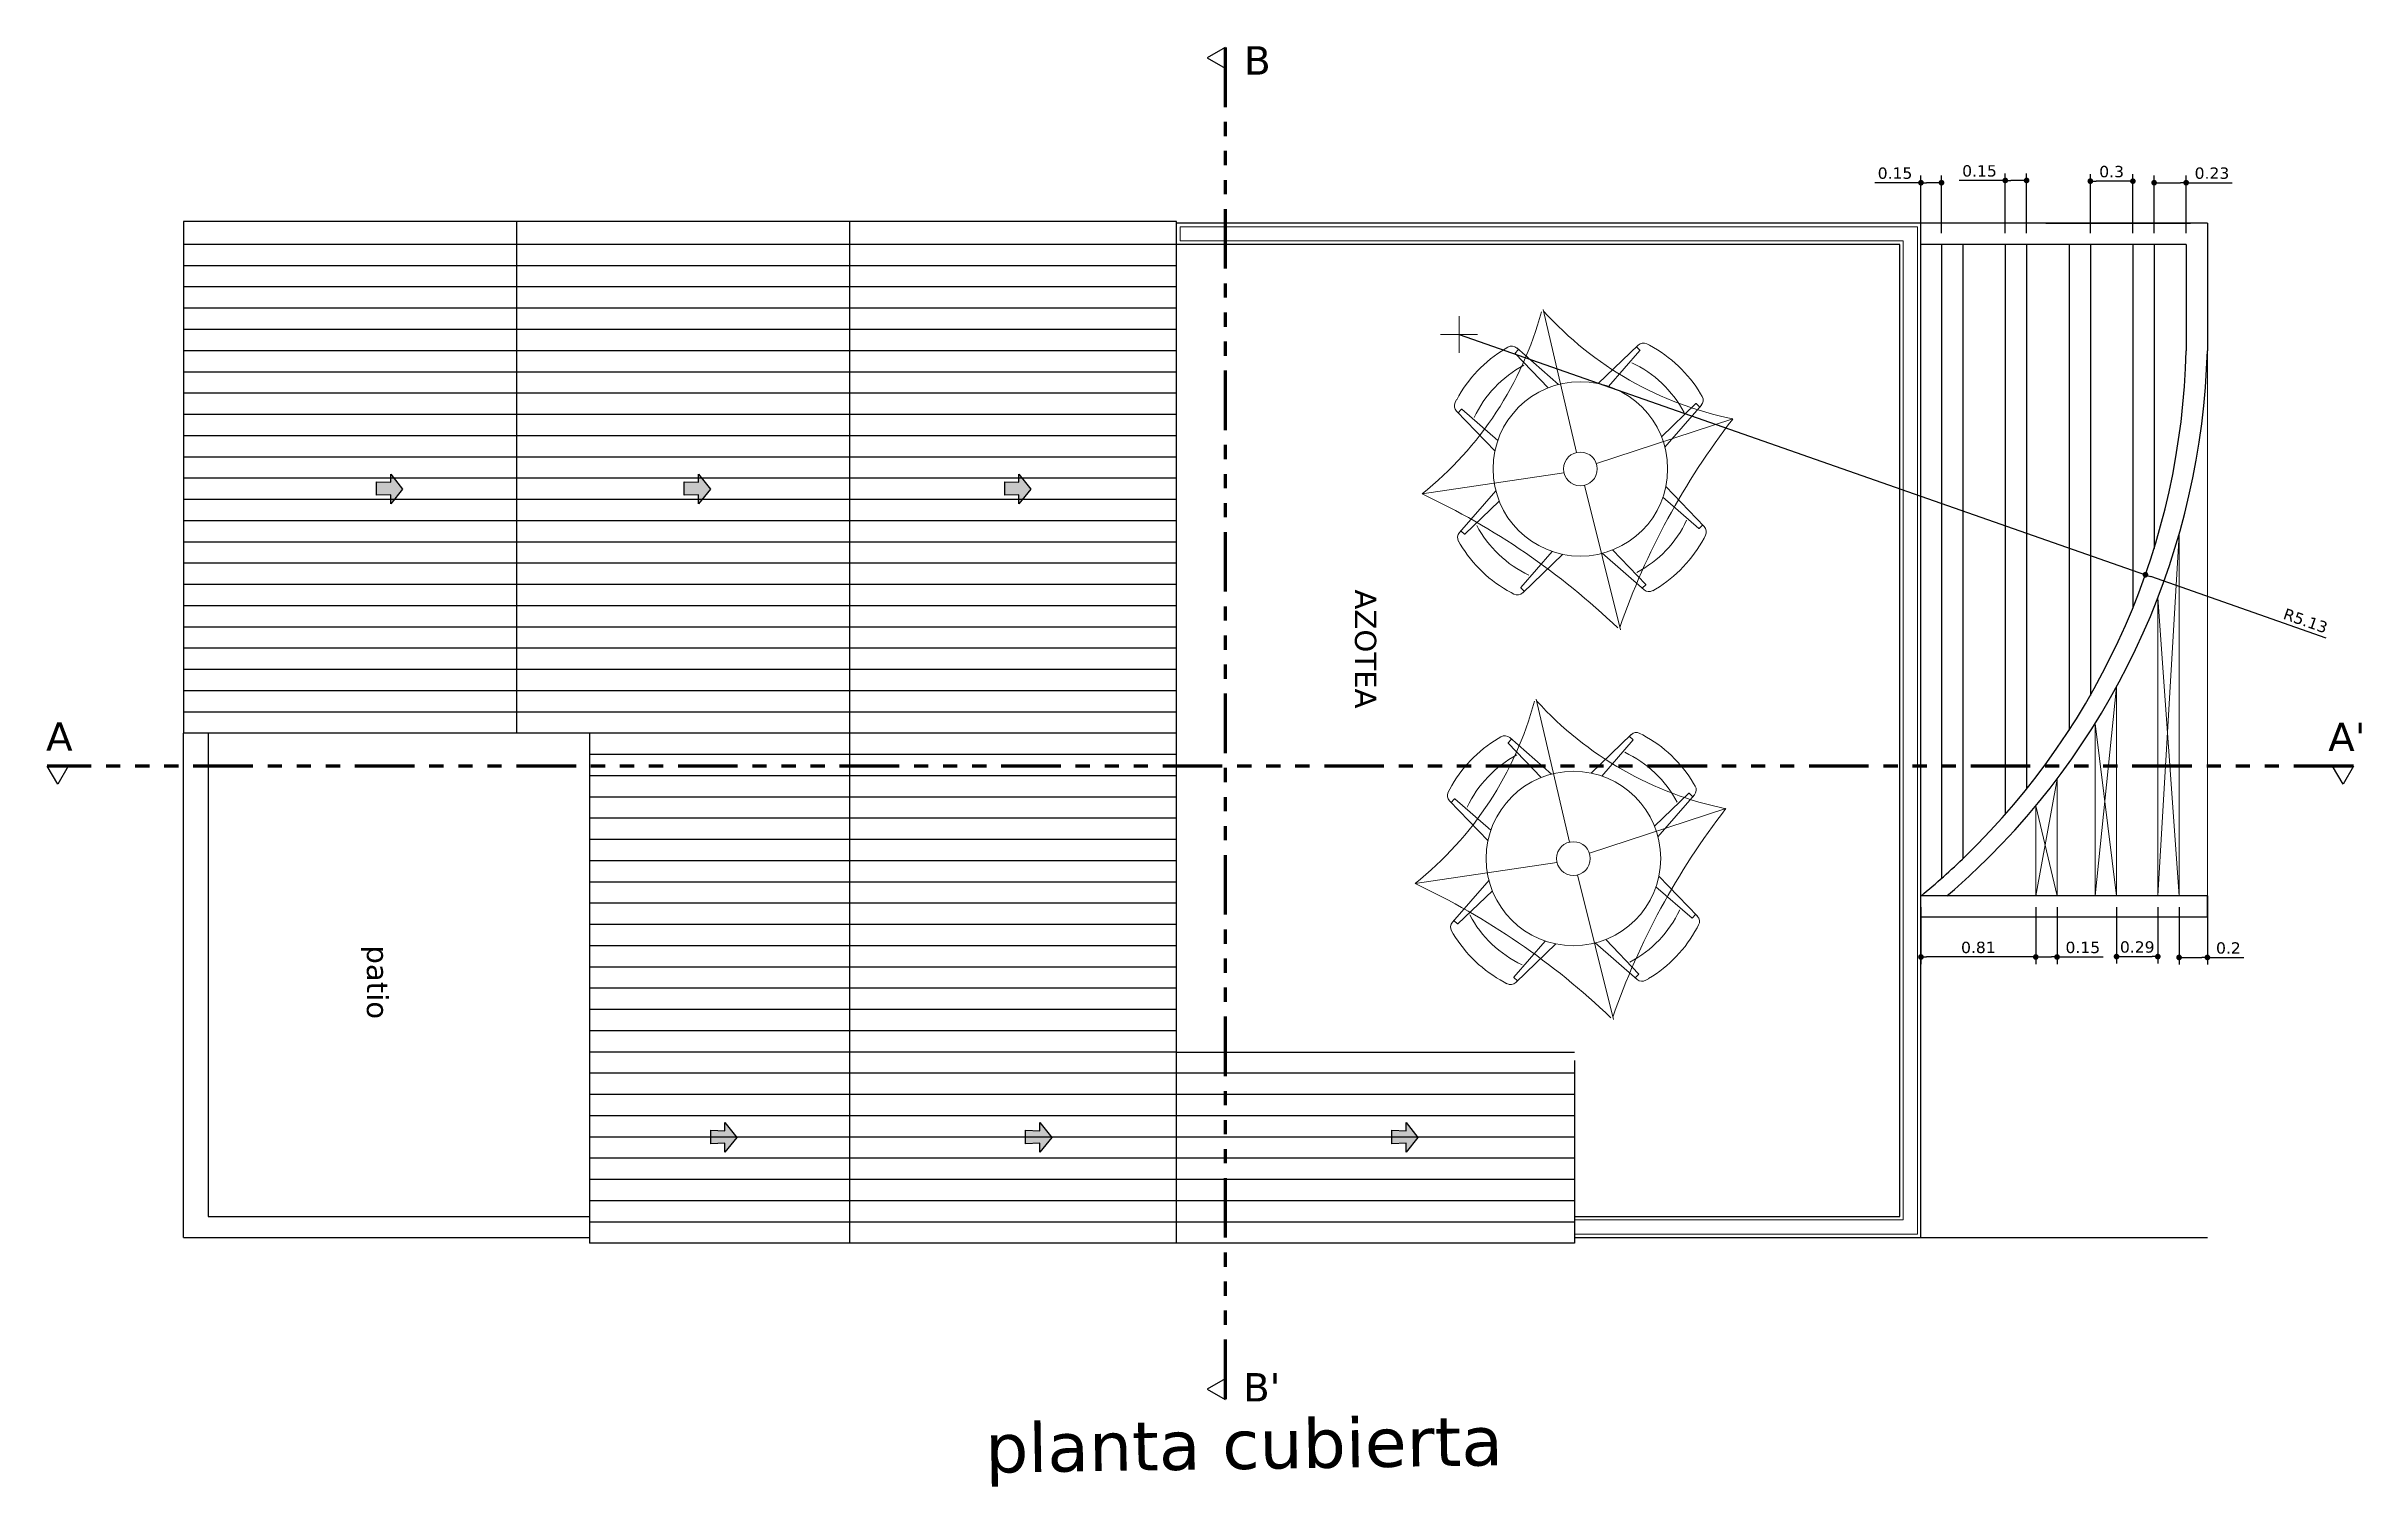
# Model space of a CAD drawing. Header units: millimetres. Extents: x -106 to 2534, y 21 to 2786.
# Drawn here: x 1327.87 to 1344.2, y 1383.23 to 1393.39 of the extents above; entities that cross this region are included whole.
import ezdxf

# ---------------------------------------------------------------- set-up
doc = ezdxf.new("R2010")
doc.units = ezdxf.units.MM
doc.linetypes.add('ACAD_ISO14W100', pattern=[24, 12, -3, 0, -3, 0, -3, 0, -3])
for name, color, linetype, lineweight in [('achurado', 142, 'Continuous', 9), ('balcon', 30, 'Continuous', 30), ('cotas 02', 132, 'Continuous', 13), ('L. corte', 106, 'ACAD_ISO14W100', 80), ('lin. cubierta', 30, 'Continuous', 25), ('MOBILIARIO', 132, 'Continuous', 20), ('muros', 20, 'Continuous', 30), ('pergolas', 54, 'Continuous', 30), ('pollo', 91, 'Continuous', 20), ('textos', 116, 'Continuous', 40), ('varanda', 240, 'Continuous', 25)]:
    doc.layers.add(name, color=color, linetype=linetype, lineweight=lineweight)
doc.styles.get("Standard").update_dxf_attribs({"font": 'verdana.ttf'})
doc.dimstyles.new('cota 1.50', dxfattribs={"dimtxt": 0.08, "dimasz": 0.04, "dimexe": 0.05, "dimexo": 0.08, "dimgap": 0.025, "dimtad": 1, "dimdsep": 46, "dimtxsty": 'Standard', "dimblk": 'DOT', "dimcen": 2.5, "dimadec": 0, "dimazin": 0, "dimtm": 1e-09, "dimtfac": 1, "dimtmove": 0, "dimatfit": 3, "dimfxl": 1, "dimarcsym": 0})

msp = doc.modelspace()

# ---------------------------------------------------------------- texts
at = {"layer": 'textos', "char_height": 0.2, "width": 5.37212, "attachment_point": 1}
for s, insert in [('B', (1336.317, 1393.392)), ('A', (1327.865, 1388.62)), ("A'", (1343.966, 1388.617)), ("B'", (1336.31, 1384.027))]:
    msp.add_mtext(s, dxfattribs=dict(at, insert=insert))
at = {"layer": 'textos', "width": 5.37212, "attachment_point": 1}
for s, insert, char_height, rotation in [('AZOTEA', (1337.25, 1389.558), 0.15, 270), ('patio', (1330.279, 1387.046), 0.15, 270), ('planta cubierta', (1334.488, 1383.674), 0.35, 0.8278)]:
    msp.add_mtext(s, dxfattribs=dict(at, insert=insert, char_height=char_height, rotation=rotation))

# ---------------------------------------------------------------- blocks, each defined once
blk = doc.blocks.new('MESA5')
for p, q in [((-0.24, 0.711), (-0.253, 0.406)), ((-0.213, 0.698), (-0.242, 0.698)), ((-0.212, 0.697), (-0.2, 0.435)), ((-0.193, 0.754), (-0.21, 0.749)), ((0.193, 0.754), (0.21, 0.749)), ((0.212, 0.697), (0.2, 0.435)), ((0.213, 0.698), (0.238, 0.698)), ((0.24, 0.711), (0.253, 0.406)), ((-0.754, 0.193), (-0.749, 0.21)), ((-0.711, 0.24), (-0.406, 0.253)), ((-0.698, 0.213), (-0.698, 0.238)), ((-0.697, 0.212), (-0.435, 0.2)), ((0.711, 0.24), (0.406, 0.253)), ((0.697, 0.212), (0.435, 0.2)), ((0.698, 0.213), (0.698, 0.242)), ((0.754, 0.193), (0.749, 0.21)), ((-0.754, -0.193), (-0.749, -0.21)), ((-0.711, -0.24), (-0.406, -0.253)), ((-0.698, -0.213), (-0.698, -0.242)), ((-0.697, -0.212), (-0.435, -0.2)), ((0.711, -0.24), (0.406, -0.253)), ((0.697, -0.212), (0.435, -0.2)), ((0.698, -0.213), (0.698, -0.238)), ((0.754, -0.193), (0.749, -0.21)), ((-0.24, -0.711), (-0.253, -0.406)), ((-0.212, -0.697), (-0.2, -0.435)), ((0.212, -0.697), (0.2, -0.435)), ((0.24, -0.711), (0.253, -0.406)), ((-0.213, -0.698), (-0.238, -0.698)), ((-0.193, -0.754), (-0.21, -0.749)), ((0.193, -0.754), (0.21, -0.749)), ((0.213, -0.698), (0.242, -0.698))]:
    blk.add_line(p, q)
blk.add_circle((0, 0), 0.479)
for centre, radius, start, end in [((0, 0.059), 0.721, 74.4748, 105.5252), ((-0.198, 0.709), 0.0417, 106.4199, 177.4596), ((-0.213, 0.697), 0.00104, 2.5404, 90), ((0, 0.022), 0.627, 71.5812, 108.4188), ((0.198, 0.709), 0.0417, 2.5404, 73.5801), ((0.213, 0.697), 0.00104, 90, 177.4596), ((-0.059, 0), 0.721, 164.4748, 195.5252), ((-0.709, 0.198), 0.0417, 92.5404, 163.5801), ((-0.697, 0.213), 0.00104, 180, 267.4596), ((-0.022, 0), 0.627, 161.5812, 198.4188), ((0.022, 0), 0.627, 341.5812, 18.4188), ((0.697, 0.213), 0.00104, 272.5404, 360), ((0.709, 0.198), 0.0417, 16.4199, 87.4596), ((0.059, 0), 0.721, 344.4748, 15.5252), ((-0.709, -0.198), 0.0417, 196.4199, 267.4596), ((-0.697, -0.213), 0.00104, 92.5404, 180), ((0.697, -0.213), 0.00104, 0, 87.4596), ((0.709, -0.198), 0.0417, 272.5404, 343.5801), ((0, -0.022), 0.627, 251.5812, 288.4188), ((-0.198, -0.709), 0.0417, 182.5404, 253.5801), ((-0.213, -0.697), 0.00104, 270, 357.4596), ((0, -0.059), 0.721, 254.4748, 285.5252), ((0.198, -0.709), 0.0417, 286.4199, 357.4596), ((0.213, -0.697), 0.00104, 182.5404, 270)]:
    blk.add_arc(centre, radius, start, end)
blk = doc.blocks.new('_Dot')
at = {"color": 0, "linetype": 'ByBlock', "lineweight": -2}
blk.add_line((-0.5, 0), (-1, 0), dxfattribs=at)
at = {"color": 0, "linetype": 'ByBlock', "const_width": 0.5}
blk.add_lwpolyline([(-0.25, 0, 1), (0.25, 0, 1)], format="xyb", close=True, dxfattribs=at)
blk = doc.blocks.new('*D353')
at = {"layer": 'cotas 02', "color": 0, "lineweight": -2, "transparency": 16777216}
for p, q in [((1342.738, 1392.073), (1342.738, 1392.479)), ((1342.964, 1392.073), (1342.964, 1392.479)), ((1342.778, 1392.429), (1342.924, 1392.429)), ((1342.964, 1392.429), (1343.289, 1392.429))]:
    blk.add_line(p, q, dxfattribs=at)
at = {"layer": 'Defpoints', "color": 0, "transparency": 16777216}
for p in [(1342.964, 1392.429), (1342.738, 1391.993), (1342.964, 1391.993)]:
    blk.add_point(p, dxfattribs=at)
at = {"layer": 'cotas 02', "color": 0, "lineweight": -2, "transparency": 16777216, "xscale": 0.03999999999999999, "yscale": 0.03999999999999999, "zscale": 0.03999999999999999, "rotation": 180}
blk.add_blockref('_Dot', (1342.738, 1392.429), dxfattribs=at)
at = {"layer": 'cotas 02', "color": 0, "lineweight": -2, "transparency": 16777216, "xscale": 0.03999999999999999, "yscale": 0.03999999999999999, "zscale": 0.03999999999999999}
blk.add_blockref('_Dot', (1342.964, 1392.429), dxfattribs=at)
at = {"layer": 'cotas 02', "color": 0, "transparency": 16777216, "insert": (1343.146, 1392.496), "char_height": 0.08, "attachment_point": 5}
blk.add_mtext('0.23', dxfattribs=at)
blk = doc.blocks.new('*D354')
at = {"layer": 'cotas 02', "color": 0, "lineweight": -2, "transparency": 16777216}
for p, q in [((1342.288, 1392.073), (1342.288, 1392.49)), ((1342.588, 1392.073), (1342.588, 1392.49)), ((1342.548, 1392.44), (1342.328, 1392.44))]:
    blk.add_line(p, q, dxfattribs=at)
at = {"layer": 'Defpoints', "color": 0, "transparency": 16777216}
for p in [(1342.288, 1392.44), (1342.288, 1391.993), (1342.588, 1391.993)]:
    blk.add_point(p, dxfattribs=at)
at = {"layer": 'cotas 02', "color": 0, "lineweight": -2, "transparency": 16777216, "xscale": 0.03999999999999999, "yscale": 0.03999999999999999, "zscale": 0.03999999999999999, "rotation": 180}
blk.add_blockref('_Dot', (1342.288, 1392.44), dxfattribs=at)
at = {"layer": 'cotas 02', "color": 0, "lineweight": -2, "transparency": 16777216, "xscale": 0.03999999999999999, "yscale": 0.03999999999999999, "zscale": 0.03999999999999999}
blk.add_blockref('_Dot', (1342.588, 1392.44), dxfattribs=at)
at = {"layer": 'cotas 02', "color": 0, "transparency": 16777216, "insert": (1342.438, 1392.507), "char_height": 0.08, "attachment_point": 5}
blk.add_mtext('0.3', dxfattribs=at)
blk = doc.blocks.new('*D355')
at = {"layer": 'cotas 02', "color": 0, "lineweight": -2, "transparency": 16777216}
for p, q in [((1341.688, 1392.073), (1341.688, 1392.495)), ((1341.838, 1392.073), (1341.838, 1392.495)), ((1341.688, 1392.445), (1341.363, 1392.445)), ((1341.798, 1392.445), (1341.728, 1392.445))]:
    blk.add_line(p, q, dxfattribs=at)
at = {"layer": 'Defpoints', "color": 0, "transparency": 16777216}
for p in [(1341.688, 1392.445), (1341.688, 1391.993), (1341.838, 1391.993)]:
    blk.add_point(p, dxfattribs=at)
at = {"layer": 'cotas 02', "color": 0, "lineweight": -2, "transparency": 16777216, "xscale": 0.03999999999999999, "yscale": 0.03999999999999999, "zscale": 0.03999999999999999, "rotation": 180}
blk.add_blockref('_Dot', (1341.688, 1392.445), dxfattribs=at)
at = {"layer": 'cotas 02', "color": 0, "lineweight": -2, "transparency": 16777216, "xscale": 0.03999999999999999, "yscale": 0.03999999999999999, "zscale": 0.03999999999999999}
blk.add_blockref('_Dot', (1341.838, 1392.445), dxfattribs=at)
at = {"layer": 'cotas 02', "color": 0, "transparency": 16777216, "insert": (1341.506, 1392.512), "char_height": 0.08, "attachment_point": 5}
blk.add_mtext('0.15', dxfattribs=at)
blk = doc.blocks.new('*D356')
at = {"layer": 'cotas 02', "color": 0, "lineweight": -2, "transparency": 16777216}
for p, q in [((1341.093, 1392.073), (1341.093, 1392.479)), ((1341.238, 1392.073), (1341.238, 1392.479)), ((1341.093, 1392.429), (1340.768, 1392.429)), ((1341.198, 1392.429), (1341.133, 1392.429))]:
    blk.add_line(p, q, dxfattribs=at)
at = {"layer": 'Defpoints', "color": 0, "transparency": 16777216}
for p in [(1341.093, 1392.429), (1341.093, 1391.993), (1341.238, 1391.993)]:
    blk.add_point(p, dxfattribs=at)
at = {"layer": 'cotas 02', "color": 0, "lineweight": -2, "transparency": 16777216, "xscale": 0.03999999999999999, "yscale": 0.03999999999999999, "zscale": 0.03999999999999999, "rotation": 180}
blk.add_blockref('_Dot', (1341.093, 1392.429), dxfattribs=at)
at = {"layer": 'cotas 02', "color": 0, "lineweight": -2, "transparency": 16777216, "xscale": 0.03999999999999999, "yscale": 0.03999999999999999, "zscale": 0.03999999999999999}
blk.add_blockref('_Dot', (1341.238, 1392.429), dxfattribs=at)
at = {"layer": 'cotas 02', "color": 0, "transparency": 16777216, "insert": (1340.91, 1392.496), "char_height": 0.08, "attachment_point": 5}
blk.add_mtext('0.15', dxfattribs=at)
blk = doc.blocks.new('*D357')
at = {"layer": 'cotas 02', "color": 0, "lineweight": -2, "transparency": 16777216}
for p, q in [((1341.093, 1387.315), (1341.093, 1386.914)), ((1341.903, 1387.315), (1341.903, 1386.914)), ((1341.863, 1386.964), (1341.133, 1386.964))]:
    blk.add_line(p, q, dxfattribs=at)
at = {"layer": 'Defpoints', "color": 0, "transparency": 16777216}
for p in [(1341.093, 1387.395), (1341.903, 1387.395), (1341.093, 1386.964)]:
    blk.add_point(p, dxfattribs=at)
at = {"layer": 'cotas 02', "color": 0, "lineweight": -2, "transparency": 16777216, "xscale": 0.03999999999999999, "yscale": 0.03999999999999999, "zscale": 0.03999999999999999, "rotation": 180}
blk.add_blockref('_Dot', (1341.093, 1386.964), dxfattribs=at)
at = {"layer": 'cotas 02', "color": 0, "lineweight": -2, "transparency": 16777216, "xscale": 0.03999999999999999, "yscale": 0.03999999999999999, "zscale": 0.03999999999999999}
blk.add_blockref('_Dot', (1341.903, 1386.964), dxfattribs=at)
at = {"layer": 'cotas 02', "color": 0, "transparency": 16777216, "insert": (1341.498, 1387.031), "char_height": 0.08, "attachment_point": 5}
blk.add_mtext('0.81', dxfattribs=at)
blk = doc.blocks.new('*D359')
at = {"layer": 'cotas 02', "color": 0, "lineweight": -2, "transparency": 16777216}
for p, q in [((1341.903, 1387.315), (1341.903, 1386.914)), ((1342.053, 1387.315), (1342.053, 1386.914)), ((1341.943, 1386.964), (1342.013, 1386.964)), ((1342.053, 1386.964), (1342.378, 1386.964))]:
    blk.add_line(p, q, dxfattribs=at)
at = {"layer": 'Defpoints', "color": 0, "transparency": 16777216}
for p in [(1341.903, 1387.395), (1342.053, 1387.395), (1342.053, 1386.964)]:
    blk.add_point(p, dxfattribs=at)
at = {"layer": 'cotas 02', "color": 0, "lineweight": -2, "transparency": 16777216, "xscale": 0.03999999999999999, "yscale": 0.03999999999999999, "zscale": 0.03999999999999999, "rotation": 180}
blk.add_blockref('_Dot', (1341.903, 1386.964), dxfattribs=at)
at = {"layer": 'cotas 02', "color": 0, "lineweight": -2, "transparency": 16777216, "xscale": 0.03999999999999999, "yscale": 0.03999999999999999, "zscale": 0.03999999999999999}
blk.add_blockref('_Dot', (1342.053, 1386.964), dxfattribs=at)
at = {"layer": 'cotas 02', "color": 0, "transparency": 16777216, "insert": (1342.235, 1387.031), "char_height": 0.08, "attachment_point": 5}
blk.add_mtext('0.15', dxfattribs=at)
blk = doc.blocks.new('*D360')
at = {"layer": 'cotas 02', "color": 0, "lineweight": -2, "transparency": 16777216}
for p, q in [((1342.473, 1387.315), (1342.473, 1386.917)), ((1342.764, 1387.315), (1342.764, 1386.917)), ((1342.513, 1386.967), (1342.724, 1386.967))]:
    blk.add_line(p, q, dxfattribs=at)
at = {"layer": 'Defpoints', "color": 0, "transparency": 16777216}
for p in [(1342.473, 1387.395), (1342.764, 1387.395), (1342.764, 1386.967)]:
    blk.add_point(p, dxfattribs=at)
at = {"layer": 'cotas 02', "color": 0, "lineweight": -2, "transparency": 16777216, "xscale": 0.03999999999999999, "yscale": 0.03999999999999999, "zscale": 0.03999999999999999, "rotation": 180}
blk.add_blockref('_Dot', (1342.473, 1386.967), dxfattribs=at)
at = {"layer": 'cotas 02', "color": 0, "lineweight": -2, "transparency": 16777216, "xscale": 0.03999999999999999, "yscale": 0.03999999999999999, "zscale": 0.03999999999999999}
blk.add_blockref('_Dot', (1342.764, 1386.967), dxfattribs=at)
at = {"layer": 'cotas 02', "color": 0, "transparency": 16777216, "insert": (1342.619, 1387.034), "char_height": 0.08, "attachment_point": 5}
blk.add_mtext('0.29', dxfattribs=at)
blk = doc.blocks.new('*D361')
at = {"layer": 'cotas 02', "color": 0, "lineweight": -2, "transparency": 16777216}
for p, q in [((1342.914, 1387.315), (1342.914, 1386.911)), ((1343.114, 1387.315), (1343.114, 1386.911)), ((1342.954, 1386.961), (1343.074, 1386.961)), ((1343.114, 1386.961), (1343.37, 1386.961))]:
    blk.add_line(p, q, dxfattribs=at)
at = {"layer": 'Defpoints', "color": 0, "transparency": 16777216}
for p in [(1342.914, 1387.395), (1343.114, 1387.395), (1343.114, 1386.961)]:
    blk.add_point(p, dxfattribs=at)
at = {"layer": 'cotas 02', "color": 0, "lineweight": -2, "transparency": 16777216, "xscale": 0.03999999999999999, "yscale": 0.03999999999999999, "zscale": 0.03999999999999999, "rotation": 180}
blk.add_blockref('_Dot', (1342.914, 1386.961), dxfattribs=at)
at = {"layer": 'cotas 02', "color": 0, "lineweight": -2, "transparency": 16777216, "xscale": 0.03999999999999999, "yscale": 0.03999999999999999, "zscale": 0.03999999999999999}
blk.add_blockref('_Dot', (1343.114, 1386.961), dxfattribs=at)
at = {"layer": 'cotas 02', "color": 0, "transparency": 16777216, "insert": (1343.262, 1387.027), "char_height": 0.08, "attachment_point": 5}
blk.add_mtext('0.2', dxfattribs=at)
blk = doc.blocks.new('*D362')
at = {"layer": 'cotas 02', "color": 0, "lineweight": -2, "transparency": 16777216}
for p, q in [((1337.834, 1391.358), (1342.677, 1389.662)), ((1343.953, 1389.215), (1342.715, 1389.649))]:
    blk.add_line(p, q, dxfattribs=at)
at = {"layer": 'Defpoints', "color": 0, "transparency": 16777216}
for p in [(1337.834, 1391.358), (1342.677, 1389.662)]:
    blk.add_point(p, dxfattribs=at)
at = {"layer": 'cotas 02', "color": 0, "lineweight": -2, "transparency": 16777216, "xscale": 0.03999999999999999, "yscale": 0.03999999999999999, "zscale": 0.03999999999999999, "rotation": 160.6940662259355}
blk.add_blockref('_Dot', (1342.677, 1389.662), dxfattribs=at)
at = {"layer": 'cotas 02', "color": 0, "transparency": 16777216, "insert": (1343.806, 1389.337), "char_height": 0.08, "attachment_point": 5, "rotation": 340.6941}
blk.add_mtext('R5.13', dxfattribs=at)

# ---------------------------------------------------------------- dimensions: what is measured, and where the dimension line sits
at = {"layer": 'cotas 02'}
for base, p1, p2, picture, middle in [((1341.0929, 1392.4293), (1341.2381, 1391.9933), (1341.0929, 1391.9933), '*D356', (1340.9105, 1392.4959)), ((1341.688, 1392.445), (1341.838, 1391.993), (1341.688, 1391.993), '*D355', (1341.506, 1392.512)), ((1342.288, 1392.44), (1342.588, 1391.993), (1342.288, 1391.993), '*D354', (1342.438, 1392.507)), ((1342.964, 1392.429), (1342.738, 1391.993), (1342.964, 1391.993), '*D353', (1343.146, 1392.496)), ((1341.093, 1386.964), (1341.903, 1387.395), (1341.093, 1387.395), '*D357', (1341.498, 1387.031)), ((1342.053, 1386.964), (1341.903, 1387.395), (1342.053, 1387.395), '*D359', (1342.235, 1387.031)), ((1342.764, 1386.967), (1342.473, 1387.395), (1342.764, 1387.395), '*D360', (1342.619, 1387.034)), ((1343.114, 1386.961), (1342.914, 1387.395), (1343.114, 1387.395), '*D361', (1343.262, 1387.027))]:
    dim = msp.add_linear_dim(base=base, p1=p1, p2=p2, dimstyle='cota 1.50', override={"dimfxl": 0.04}, dxfattribs=at)
    dim.commit()
    dim.dimension.update_dxf_attribs({"geometry": picture, "text_midpoint": middle})
dim = msp.add_radius_dim(center=(1337.834, 1391.358), mpoint=(1342.677, 1389.662), dimstyle='cota 1.50', override={"dimfxl": 0.04}, dxfattribs=at)
dim.commit()
dim.dimension.update_dxf_attribs({"geometry": '*D362', "text_midpoint": (1343.784, 1389.274), "dimtype": 164})

# ---------------------------------------------------------------- hatches: boundary and pattern name
h = msp.add_hatch(color=0)
h.set_gradient(color1=(0, 0, 255), rotation=180, tint=1)
h.paths.add_polyline_path([(1330.381, 1390.267), (1330.297, 1390.163), (1330.297, 1390.227), (1330.196, 1390.223), (1330.196, 1390.318), (1330.297, 1390.315), (1330.297, 1390.372)])
h = msp.add_hatch(color=0)
h.set_gradient(color1=(0, 0, 255), rotation=180, tint=1)
h.paths.add_polyline_path([(1332.552, 1390.267), (1332.468, 1390.163), (1332.468, 1390.227), (1332.368, 1390.223), (1332.368, 1390.318), (1332.468, 1390.315), (1332.468, 1390.372)])
h = msp.add_hatch(color=0)
h.set_gradient(color1=(0, 0, 255), rotation=180, tint=1)
h.paths.add_polyline_path([(1334.813, 1390.267), (1334.729, 1390.163), (1334.729, 1390.227), (1334.629, 1390.223), (1334.629, 1390.318), (1334.729, 1390.315), (1334.729, 1390.372)])
h = msp.add_hatch(color=0)
h.set_gradient(color1=(0, 0, 255), rotation=180, tint=1)
h.paths.add_polyline_path([(1332.739, 1385.69), (1332.655, 1385.586), (1332.655, 1385.65), (1332.555, 1385.646), (1332.555, 1385.741), (1332.655, 1385.738), (1332.655, 1385.795)])
h = msp.add_hatch(color=0)
h.set_gradient(color1=(0, 0, 255), rotation=180, tint=1)
h.paths.add_polyline_path([(1334.961, 1385.69), (1334.877, 1385.586), (1334.877, 1385.65), (1334.776, 1385.646), (1334.776, 1385.741), (1334.877, 1385.738), (1334.877, 1385.795)])
h = msp.add_hatch(color=0)
h.set_gradient(color1=(0, 0, 255), rotation=180, tint=1)
h.paths.add_polyline_path([(1337.544, 1385.69), (1337.46, 1385.586), (1337.46, 1385.65), (1337.359, 1385.646), (1337.359, 1385.741), (1337.46, 1385.738), (1337.46, 1385.795)])

# ---------------------------------------------------------------- linework, layer by layer
msp.add_line((1341.093, 1384.983), (1343.114, 1384.983))
for points in [[(1336.057, 1393.31), (1336.184, 1393.237), (1336.184, 1393.383)], [(1327.947, 1388.184), (1327.874, 1388.311), (1328.02, 1388.311)], [(1344.071, 1388.184), (1343.997, 1388.311), (1344.144, 1388.311)], [(1336.057, 1383.913), (1336.184, 1383.84), (1336.184, 1383.986)]]:
    msp.add_lwpolyline(points, close=True)
at = {"color": 0, "linetype": 'Continuous'}
for points in [[(1330.381, 1390.267), (1330.297, 1390.163), (1330.297, 1390.227), (1330.196, 1390.223), (1330.196, 1390.318), (1330.297, 1390.315), (1330.297, 1390.372)], [(1332.552, 1390.267), (1332.468, 1390.163), (1332.468, 1390.227), (1332.368, 1390.223), (1332.368, 1390.318), (1332.468, 1390.315), (1332.468, 1390.372)], [(1334.813, 1390.267), (1334.729, 1390.163), (1334.729, 1390.227), (1334.629, 1390.223), (1334.629, 1390.318), (1334.729, 1390.315), (1334.729, 1390.372)], [(1332.739, 1385.69), (1332.655, 1385.586), (1332.655, 1385.65), (1332.555, 1385.646), (1332.555, 1385.741), (1332.655, 1385.738), (1332.655, 1385.795)], [(1334.961, 1385.69), (1334.877, 1385.586), (1334.877, 1385.65), (1334.776, 1385.646), (1334.776, 1385.741), (1334.877, 1385.738), (1334.877, 1385.795)], [(1337.544, 1385.69), (1337.46, 1385.586), (1337.46, 1385.65), (1337.359, 1385.646), (1337.359, 1385.741), (1337.46, 1385.738), (1337.46, 1385.795)]]:
    msp.add_lwpolyline(points, close=True, dxfattribs=at)
at = {"layer": 'achurado'}
for p, q in [((1341.068, 1392.118), (1335.866, 1392.118)), ((1335.866, 1392.018), (1335.866, 1392.118)), ((1340.968, 1392.018), (1335.866, 1392.018)), ((1340.968, 1385.108), (1340.968, 1392.018)), ((1341.068, 1385.008), (1341.068, 1392.118)), ((1342.914, 1389.947), (1342.764, 1387.395)), ((1342.914, 1387.395), (1342.764, 1389.499)), ((1342.473, 1388.87), (1342.323, 1387.395)), ((1342.473, 1387.395), (1342.323, 1388.613)), ((1342.053, 1388.22), (1341.903, 1387.395)), ((1342.053, 1387.395), (1341.903, 1388.031)), ((1338.649, 1385.108), (1340.968, 1385.108)), ((1338.649, 1385.008), (1341.068, 1385.008))]:
    msp.add_line(p, q, dxfattribs=at)
at = {"layer": 'balcon'}
for p, q in [((1343.114, 1392.143), (1341.093, 1392.143)), ((1341.974, 1392.143), (1342.994, 1392.143)), ((1343.114, 1392.143), (1343.114, 1391.243)), ((1342.964, 1391.993), (1341.093, 1391.993)), ((1342.964, 1391.993), (1342.964, 1391.243)), ((1343.114, 1387.395), (1341.093, 1387.395)), ((1343.114, 1387.395), (1343.114, 1387.245)), ((1343.114, 1387.245), (1341.093, 1387.245))]:
    msp.add_line(p, q, dxfattribs=at)
for centre, radius, start, end in [((1337.834, 1391.358), 5.131, 314.1012, 358.7153), ((1337.856, 1391.391), 5.26, 313.5936, 358.3899), ((1337.834, 1391.358), 5.131, 309.4236, 314.1012), ((1337.856, 1391.391), 5.26, 310.5579, 313.5936)]:
    msp.add_arc(centre, radius, start, end, dxfattribs=at)
at = {"layer": 'cotas 02'}
for p, q in [((1337.834, 1391.488), (1337.834, 1391.228)), ((1337.704, 1391.358), (1337.964, 1391.358))]:
    msp.add_line(p, q, dxfattribs=at)
at = {"layer": 'L. corte', "ltscale": 0.035}
for p, q in [((1336.184, 1393.383), (1336.184, 1383.84)), ((1344.144, 1388.311), (1327.874, 1388.311))]:
    msp.add_line(p, q, dxfattribs=at)
at = {"layer": 'lin. cubierta'}
for p, q in [((1335.841, 1392.156), (1328.834, 1392.156)), ((1328.834, 1392.156), (1328.834, 1388.543)), ((1331.184, 1392.156), (1331.184, 1388.543)), ((1333.534, 1392.156), (1333.534, 1384.943)), ((1335.841, 1384.943), (1335.841, 1392.156)), ((1335.841, 1391.993), (1328.834, 1391.993)), ((1335.841, 1391.843), (1328.834, 1391.843)), ((1335.841, 1391.693), (1328.834, 1391.693)), ((1335.841, 1391.543), (1328.834, 1391.543)), ((1335.841, 1391.393), (1328.834, 1391.393)), ((1335.841, 1391.243), (1328.834, 1391.243)), ((1335.841, 1391.093), (1328.834, 1391.093)), ((1335.841, 1390.943), (1328.834, 1390.943)), ((1335.841, 1390.793), (1328.834, 1390.793)), ((1335.841, 1390.643), (1328.834, 1390.643)), ((1335.841, 1390.493), (1328.834, 1390.493)), ((1335.841, 1390.343), (1328.834, 1390.343)), ((1335.841, 1390.193), (1328.834, 1390.193)), ((1335.841, 1390.043), (1328.834, 1390.043)), ((1335.841, 1389.893), (1328.834, 1389.893)), ((1335.841, 1389.743), (1328.834, 1389.743)), ((1335.841, 1389.593), (1328.834, 1389.593)), ((1335.841, 1389.443), (1328.834, 1389.443)), ((1335.841, 1389.293), (1328.834, 1389.293)), ((1335.841, 1389.143), (1328.834, 1389.143)), ((1335.841, 1388.993), (1328.834, 1388.993)), ((1335.841, 1388.843), (1328.834, 1388.843)), ((1335.841, 1388.693), (1328.834, 1388.693)), ((1335.841, 1388.543), (1328.834, 1388.543)), ((1331.699, 1388.543), (1331.699, 1385.133)), ((1335.841, 1388.393), (1331.699, 1388.393)), ((1335.841, 1388.243), (1331.699, 1388.243)), ((1335.841, 1388.093), (1331.699, 1388.093)), ((1335.841, 1387.943), (1331.699, 1387.943)), ((1335.841, 1387.793), (1331.699, 1387.793)), ((1335.841, 1387.643), (1331.699, 1387.643)), ((1335.841, 1387.493), (1331.699, 1387.493)), ((1335.841, 1387.343), (1331.699, 1387.343)), ((1335.841, 1387.193), (1331.699, 1387.193)), ((1335.841, 1387.043), (1331.699, 1387.043)), ((1335.841, 1386.893), (1331.699, 1386.893)), ((1335.841, 1386.743), (1331.699, 1386.743)), ((1335.841, 1386.593), (1331.699, 1386.593)), ((1335.841, 1386.443), (1331.699, 1386.443)), ((1335.841, 1386.293), (1331.699, 1386.293)), ((1335.841, 1386.293), (1338.649, 1386.293)), ((1338.649, 1386.143), (1331.699, 1386.143)), ((1338.649, 1386.233), (1338.649, 1384.943)), ((1338.649, 1385.993), (1331.699, 1385.993)), ((1338.649, 1385.843), (1331.699, 1385.843)), ((1338.649, 1385.693), (1331.699, 1385.693)), ((1338.649, 1385.543), (1331.699, 1385.543)), ((1338.649, 1385.393), (1331.699, 1385.393)), ((1338.649, 1385.243), (1331.699, 1385.243)), ((1331.699, 1385.133), (1331.699, 1384.943)), ((1338.649, 1385.093), (1331.699, 1385.093)), ((1338.649, 1384.943), (1331.699, 1384.943))]:
    msp.add_line(p, q, dxfattribs=at)
at = {"layer": 'MOBILIARIO'}
for p, q in [((1338.663, 1390.526), (1338.427, 1391.534)), ((1338.803, 1390.447), (1339.765, 1390.762)), ((1338.574, 1390.382), (1337.574, 1390.233)), ((1338.719, 1390.294), (1338.973, 1389.273)), ((1338.614, 1387.775), (1338.378, 1388.784)), ((1338.754, 1387.696), (1339.716, 1388.011)), ((1338.525, 1387.631), (1337.525, 1387.483)), ((1338.67, 1387.543), (1338.924, 1386.522))]:
    msp.add_line(p, q, dxfattribs=at)
for centre in [(1338.69, 1390.409), (1338.641, 1387.659)]:
    msp.add_circle(centre, 0.119, dxfattribs=at)
for centre, radius, start, end in [((1336.033, 1392.16), 2.467, 308.6369, 344.937), ((1340.259, 1393.179), 2.467, 222.1708, 258.471), ((1343.838, 1387.602), 5.154, 142.1954, 160.8872), ((1335.388, 1385.565), 5.154, 46.2206, 64.9125), ((1335.984, 1389.41), 2.467, 308.6369, 344.937), ((1340.21, 1390.428), 2.467, 222.1708, 258.471), ((1343.789, 1384.852), 5.154, 142.1954, 160.8872), ((1335.339, 1382.814), 5.154, 46.2206, 64.9125)]:
    msp.add_arc(centre, radius, start, end, dxfattribs=at)
at = {"layer": 'muros'}
for p, q in [((1341.093, 1392.143), (1335.841, 1392.143)), ((1341.093, 1384.983), (1341.093, 1392.143)), ((1340.943, 1391.993), (1335.841, 1391.993)), ((1340.943, 1385.133), (1340.943, 1391.993)), ((1328.834, 1384.983), (1328.834, 1388.543)), ((1329.009, 1388.543), (1329.009, 1385.133)), ((1343.114, 1387.245), (1343.114, 1387.395)), ((1329.009, 1385.133), (1331.699, 1385.133)), ((1338.649, 1385.133), (1340.943, 1385.133)), ((1328.834, 1384.983), (1331.699, 1384.983)), ((1338.649, 1384.983), (1341.093, 1384.983))]:
    msp.add_line(p, q, dxfattribs=at)
at = {"layer": 'pergolas'}
for p, q in [((1341.238, 1391.993), (1341.238, 1387.519)), ((1341.388, 1391.993), (1341.388, 1387.657)), ((1341.688, 1391.993), (1341.688, 1387.97)), ((1341.838, 1391.993), (1341.838, 1388.149)), ((1342.138, 1391.993), (1342.138, 1388.564)), ((1342.288, 1391.993), (1342.288, 1388.81)), ((1342.588, 1391.993), (1342.588, 1389.427)), ((1342.738, 1391.993), (1342.738, 1389.848))]:
    msp.add_line(p, q, dxfattribs=at)
at = {"layer": 'pollo'}
for p, q in [((1343.114, 1391.243), (1343.114, 1387.395)), ((1342.914, 1389.947), (1342.914, 1387.395)), ((1342.764, 1389.499), (1342.764, 1387.395)), ((1342.473, 1388.87), (1342.473, 1387.395)), ((1342.323, 1388.613), (1342.323, 1387.395)), ((1342.053, 1388.22), (1342.053, 1387.395)), ((1341.903, 1388.031), (1341.903, 1387.395))]:
    msp.add_line(p, q, dxfattribs=at)
at = {"layer": 'varanda'}
msp.add_line((1342.843, 1387.245), (1342.843, 1387.245), dxfattribs=at)

# ---------------------------------------------------------------- block references
at = {"layer": 'MOBILIARIO', "xscale": 1.285507850756266, "yscale": 1.285507850756266, "zscale": 1.285507850756266, "rotation": 316.3933171837571}
for p in [(1338.69, 1390.409), (1338.641, 1387.659)]:
    msp.add_blockref('MESA5', p, dxfattribs=at)

msp.set_redraw_order([(e.dxf.handle, doc.entitydb.next_handle()) for e in msp.query("TEXT MTEXT ATTDEF DIMENSION ARC_DIMENSION")])  # texts and dimensions are drawn at this point

doc.saveas('drawing.dxf')
